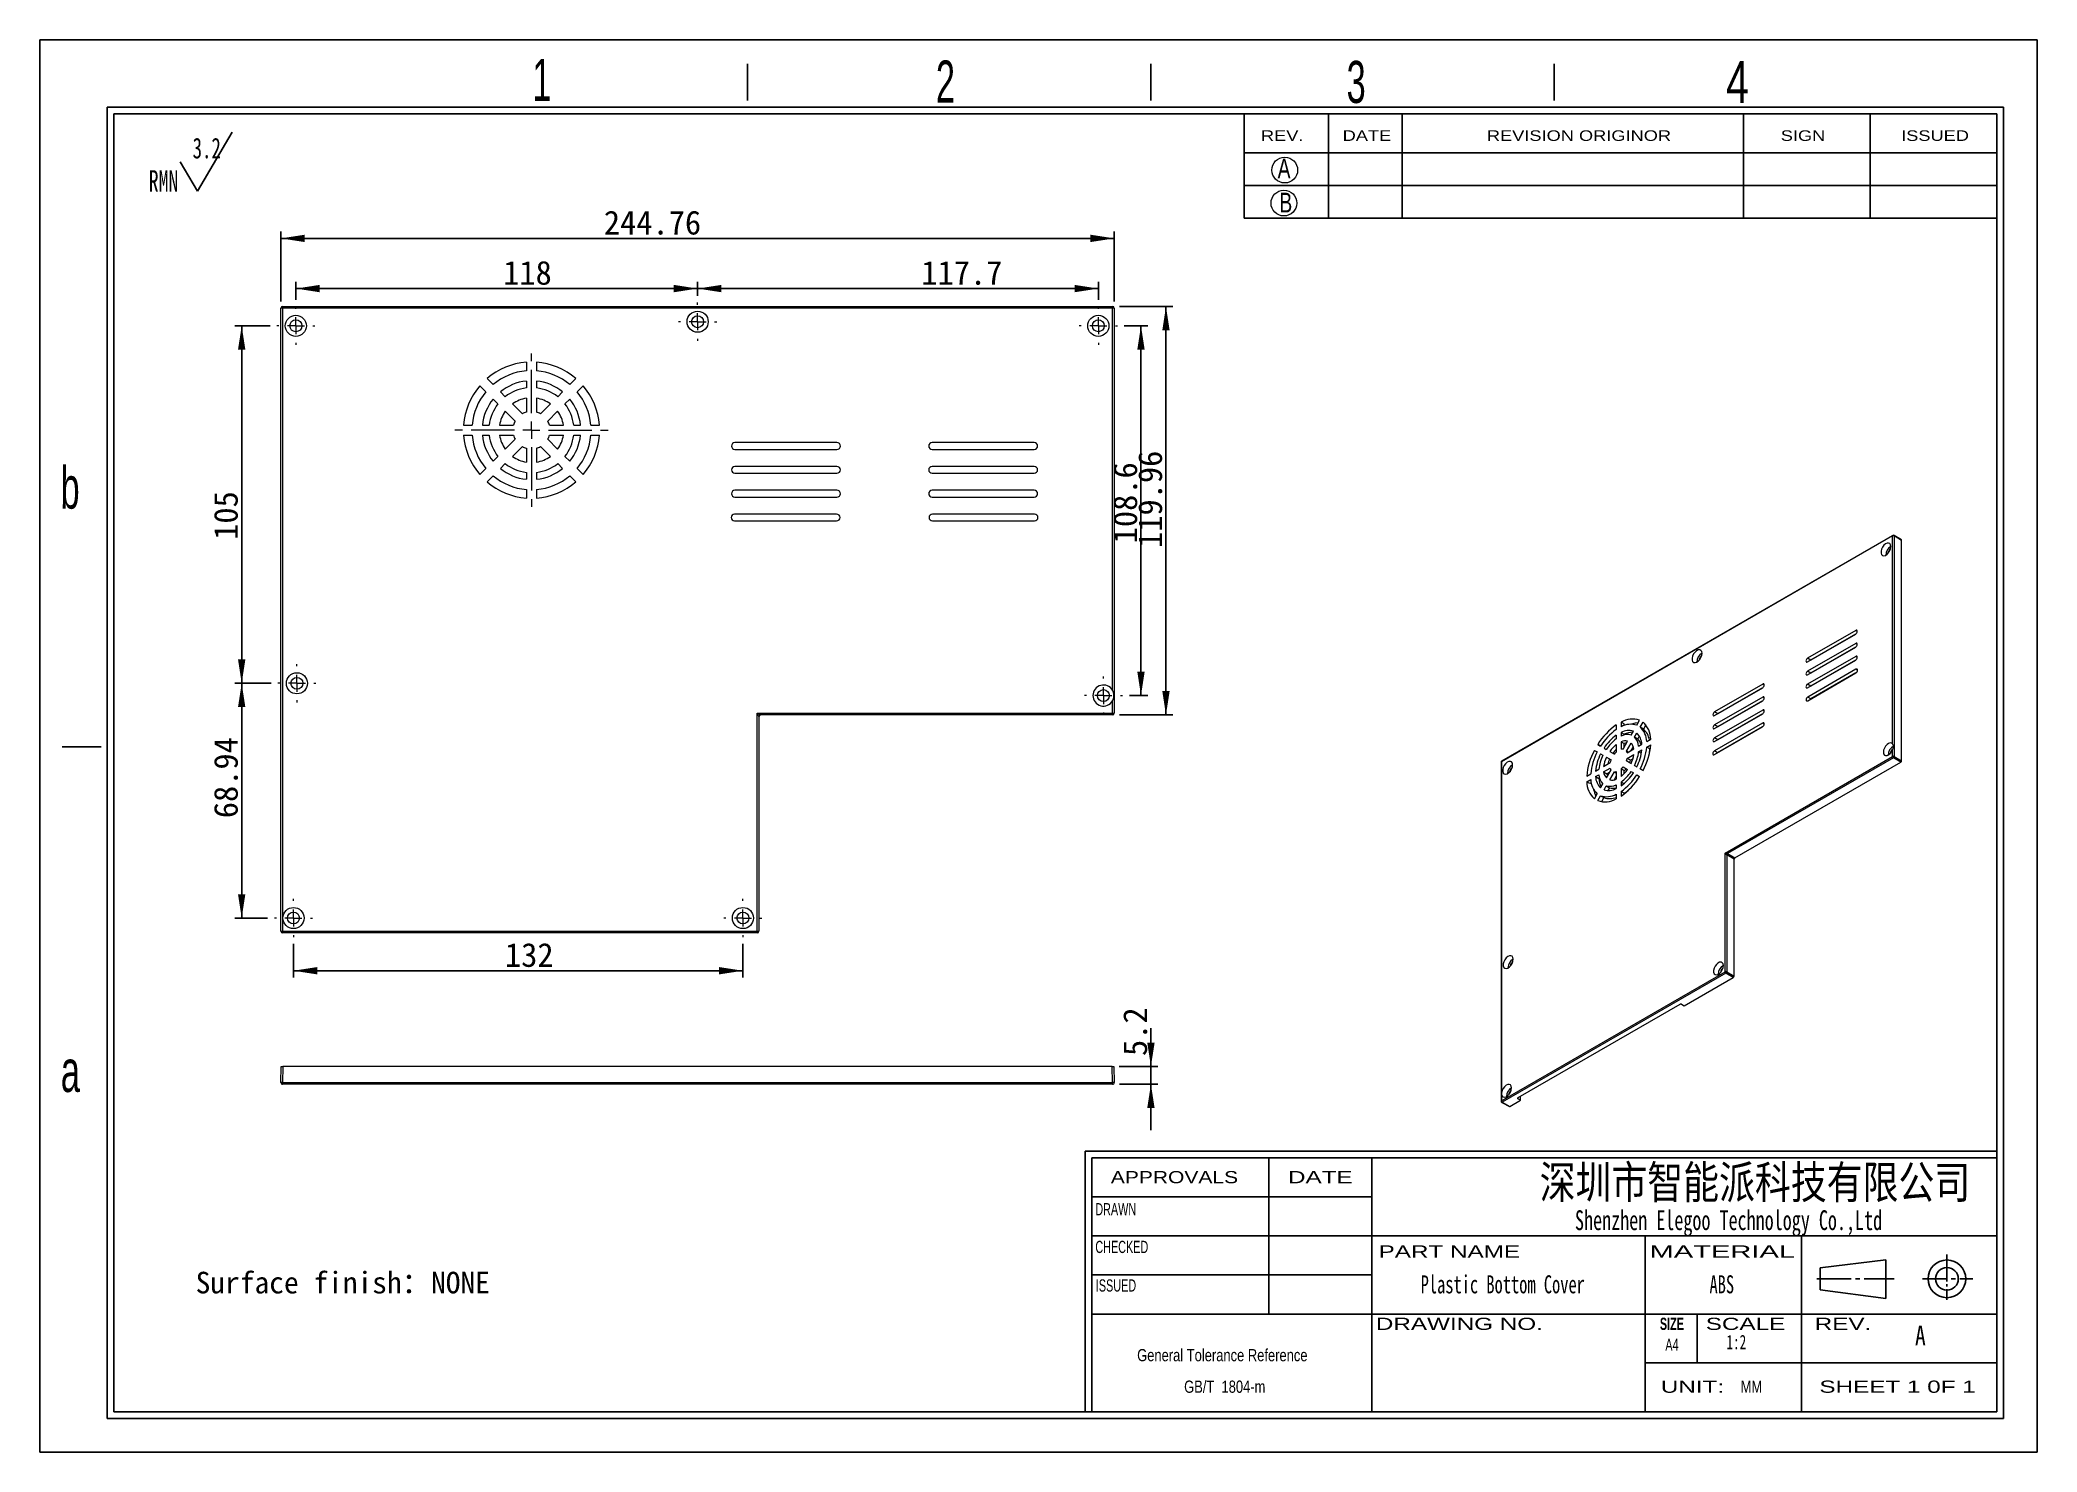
# Model space of a CAD drawing. Header units: millimetres. Extents: x 2 to 295, y 1 to 209.
import ezdxf

# ---------------------------------------------------------------- set-up
doc = ezdxf.new("R2010")
doc.units = ezdxf.units.MM
doc.linetypes.add('CENTER', pattern=[10.16, 6.35, -1.27, 1.27, -1.27])
doc.layers.add('DIM', color=5, linetype='Continuous')
doc.layers.add('SLD-0', color=179, linetype='Continuous')
doc.layers.add('中心线', color=1, linetype='CENTER', lineweight=15)
doc.styles.add('SLDTEXTSTYLE0', font='SIMSUN.TTC', dxfattribs={"width": 0.67})
doc.styles.add('SLDTEXTSTYLE1', font='SIMSUN.TTC', dxfattribs={"width": 0.67})
doc.styles.add('SLDTEXTSTYLE10', font='SIMSUN.TTC', dxfattribs={"width": 0.8, "bigfont": 'bigfont'})
doc.styles.add('SLDTEXTSTYLE11', font='SIMSUN.TTC', dxfattribs={"width": 0.8})
doc.styles.add('SLDTEXTSTYLE12', font='SIMKAI.TTF', dxfattribs={"width": 0.67})
doc.styles.add('SLDTEXTSTYLE13', font='ARIAL.TTF', dxfattribs={"width": 1.7064})
doc.styles.add('SLDTEXTSTYLE14', font='SIMSUN.TTC')
doc.styles.add('SLDTEXTSTYLE2', font='SIMSUN.TTC', dxfattribs={"bigfont": 'bigfont'})
doc.styles.add('SLDTEXTSTYLE3', font='ARIAL.TTF', dxfattribs={"width": 0.63516})
doc.styles.add('SLDTEXTSTYLE4', font='GOTHIC.TTF', dxfattribs={"width": 0.7304})
doc.styles.add('SLDTEXTSTYLE5', font='GOTHIC.TTF', dxfattribs={"width": 0.61171})
doc.styles.add('SLDTEXTSTYLE6', font='ARIALBD.TTF', dxfattribs={"width": 0.63516})
doc.styles.add('SLDTEXTSTYLE7', font='ARIAL.TTF', dxfattribs={"width": 1.422})
doc.styles.add('SLDTEXTSTYLE8', font='ARIAL.TTF', dxfattribs={"width": 0.7584})
doc.styles.add('SLDTEXTSTYLE9', font='ARIAL.TTF', dxfattribs={"width": 1.2324})
doc.dimstyles.new('SLDDIMSTYLE0', dxfattribs={"dimtxt": 3.5, "dimasz": 3.5, "dimexe": 0, "dimexo": 0.0625, "dimgap": 0.875, "dimtad": 2, "dimlfac": 2, "dimrnd": 1e-09, "dimzin": 12, "dimdsep": 46, "dimtxsty": 'SLDTEXTSTYLE0', "dimsah": 1, "dimcen": 0.09, "dimadec": 0, "dimazin": 3, "dimtfac": 1, "dimtofl": 0, "dimtmove": 0, "dimatfit": 3, "dimfxl": 0, "dimfrac": 2, "dimtolj": 1, "dimtzin": 12, "dimarcsym": 0})
doc.dimstyles.new('SLDDIMSTYLE1', dxfattribs={"dimtxt": 3.5, "dimasz": 3.5, "dimexe": 0, "dimexo": 0.0625, "dimgap": 0.875, "dimtad": 2, "dimlfac": 2, "dimrnd": 1e-09, "dimzin": 12, "dimdsep": 46, "dimtxsty": 'SLDTEXTSTYLE0', "dimsah": 1, "dimcen": 0.09, "dimadec": 0, "dimazin": 3, "dimtfac": 1, "dimtmove": 0, "dimatfit": 0, "dimfxl": 0, "dimfrac": 2, "dimtolj": 1, "dimtzin": 12, "dimarcsym": 0})

msp = doc.modelspace()

# ---------------------------------------------------------------- texts
at = {"color": 7, "linetype": 'Continuous', "lineweight": 0, "attachment_point": 1}
for s, insert, char_height, style in [('Surface finish\\M+18146NONE', (24.6884, 27.768), 3.175, 'SLDTEXTSTYLE2'), ('Plastic Bottom Cover', (204.5826, 27.2512), 2.645833, 'SLDTEXTSTYLE1'), ('ABS', (247.0012, 27.2512), 2.64583, 'SLDTEXTSTYLE1'), ('1:2', (249.4964, 18.5118), 2.11667, 'SLDTEXTSTYLE0')]:
    msp.add_mtext(s, dxfattribs=dict(at, insert=insert, char_height=char_height, style=style))
at = {"layer": 'SLD-0'}
for s, insert, char_height, attachment_point, style in [('1', (74.111, 205.8988), 6.172, 1, 'SLDTEXTSTYLE5'), ('2', (133.3881, 205.6552), 6.172, 1, 'SLDTEXTSTYLE5'), ('3', (193.7066, 205.5931), 6.172, 1, 'SLDTEXTSTYLE5'), ('4', (249.4405, 205.5869), 6.172, 1, 'SLDTEXTSTYLE4'), ('A', (183.5778, 191.2522), 2.9034, 1, 'SLDTEXTSTYLE4'), ('B', (183.8319, 186.2372), 2.9034, 1, 'SLDTEXTSTYLE4'), ('b', (4.8346, 146.0194), 6.172, 1, 'SLDTEXTSTYLE5'), ('a', (4.8798, 60.3511), 6.172, 1, 'SLDTEXTSTYLE5'), ('\\M+1905B圳\\M+18E73\\M+19271\\M+1945C\\M+19468\\M+189C8\\M+18B5A\\M+1974C\\M+18CC0\\M+18CF6\\M+18E69', (253.6756, 43.3374), 4.82808, 2, 'SLDTEXTSTYLE10'), ('A', (277.1784, 19.8537), 2.9104, 1, 'SLDTEXTSTYLE11')]:
    msp.add_mtext(s, dxfattribs=dict(at, insert=insert, char_height=char_height, attachment_point=attachment_point, style=style))
at = {"layer": 'SLD-0', "color": 179}
for s, insert, char_height, attachment_point, style in [('REV.', (181.1288, 195.4001), 1.55363, 1, 'SLDTEXTSTYLE9'), ('DATE', (193.1265, 195.4001), 1.55363, 1, 'SLDTEXTSTYLE9'), ('REVISION ORIGINOR', (214.3082, 195.4001), 1.553633, 1, 'SLDTEXTSTYLE9'), ('SIGN', (257.4664, 195.4001), 1.55363, 1, 'SLDTEXTSTYLE9'), ('ISSUED', (275.1481, 195.4001), 1.55363, 1, 'SLDTEXTSTYLE9'), ('APPROVALS', (168.4266, 42.5627), 1.79265, 2, 'SLDTEXTSTYLE9'), ('DATE', (189.8496, 42.5627), 1.79265, 2, 'SLDTEXTSTYLE7'), ('DRAWN', (159.8036, 37.8529), 1.79265, 2, 'SLDTEXTSTYLE3'), ('Shenzhen Elegoo Technology Co.,Ltd', (249.7983, 36.7996), 2.910417, 2, 'SLDTEXTSTYLE12'), ('CHECKED', (160.6957, 32.3147), 1.79265, 2, 'SLDTEXTSTYLE3'), ('PART NAME', (208.7939, 31.6454), 1.79265, 2, 'SLDTEXTSTYLE7'), ('MATERIAL', (248.8802, 31.6454), 1.79265, 2, 'SLDTEXTSTYLE13'), ('ISSUED', (159.837, 26.6544), 1.79265, 2, 'SLDTEXTSTYLE3'), ('DRAWING NO.', (210.268, 21.0216), 1.792654, 2, 'SLDTEXTSTYLE7'), ('SIZE', (241.4789, 21.0216), 1.79265, 2, 'SLDTEXTSTYLE6'), ('SCALE', (252.2889, 21.0216), 1.79265, 2, 'SLDTEXTSTYLE7'), ('REV.', (266.6102, 21.0216), 1.79265, 2, 'SLDTEXTSTYLE7'), ('A4', (241.4898, 17.9531), 1.79265, 2, 'SLDTEXTSTYLE3'), ('UNIT:', (244.4987, 11.7907), 1.79265, 2, 'SLDTEXTSTYLE7'), ('MM', (253.1609, 11.7907), 1.79265, 2, 'SLDTEXTSTYLE8'), ('SHEET 1 0F 1', (274.62, 11.7907), 1.792654, 2, 'SLDTEXTSTYLE7')]:
    msp.add_mtext(s, dxfattribs=dict(at, insert=insert, char_height=char_height, attachment_point=attachment_point, style=style))

# ---------------------------------------------------------------- blocks, each defined once
blk = doc.blocks.new('SW_NOTE_0')
at = {"layer": 'SLD-0', "color": 0}
for q in [(12.27, 9.26), (4.6, 4.92)]:
    blk.add_line((7.16, 0.59), q, dxfattribs=at)
at = {"layer": 'SLD-0', "color": 0, "attachment_point": 1, "style": 'SLDTEXTSTYLE0'}
for s, insert, char_height in [('3.2', (6.44, 8.45), 3.032), ('RMN', (0, 3.69), 3.175)]:
    blk.add_mtext(s, dxfattribs=dict(at, insert=insert, char_height=char_height))
blk = doc.blocks.new('SW_NOTE_1')
at = {"layer": 'SLD-0', "color": 0, "char_height": 1.7927, "attachment_point": 2, "style": 'SLDTEXTSTYLE8'}
for s, insert in [('General Tolerance Reference ', (13.02, 2.31)), (' GB/T  1804-m', (13.11, -2.32))]:
    blk.add_mtext(s, dxfattribs=dict(at, insert=insert))
blk = doc.blocks.new('_D')
at = {"layer": 'DIM'}
for p, q in [((37.21, 170.28), (37.21, 180.53)), ((159.59, 179.53), (37.21, 179.53)), ((159.59, 170.28), (159.59, 180.53))]:
    blk.add_line(p, q, dxfattribs=at)
for points in [[(37.21, 179.53), (40.71, 178.99), (40.71, 180.07)], [(159.59, 179.53), (156.09, 180.07), (156.09, 178.99)]]:
    blk.add_solid(points, dxfattribs=at)
at = {"layer": 'DIM', "insert": (84.63, 183.6), "char_height": 3.5, "attachment_point": 1, "style": 'SLDTEXTSTYLE14'}
blk.add_mtext('244.76', dxfattribs=at)
blk = doc.blocks.new('_D_1')
at = {"layer": 'DIM'}
for p, q in [((160.34, 169.53), (168.18, 169.53)), ((167.18, 169.53), (167.18, 109.55)), ((160.34, 109.55), (168.18, 109.55))]:
    blk.add_line(p, q, dxfattribs=at)
for points in [[(167.18, 169.53), (166.64, 166.03), (167.72, 166.03)], [(167.18, 109.55), (167.72, 113.05), (166.64, 113.05)]]:
    blk.add_solid(points, dxfattribs=at)
at = {"layer": 'DIM', "insert": (163.1, 134.07), "char_height": 3.5, "attachment_point": 1, "rotation": 90, "style": 'SLDTEXTSTYLE14'}
blk.add_mtext('119.96', dxfattribs=at)
blk = doc.blocks.new('_D_2')
at = {"layer": 'DIM'}
for p, q in [((39.4, 170.49), (39.4, 173.16)), ((98.4, 171.09), (98.4, 173.16)), ((39.4, 172.16), (98.4, 172.16))]:
    blk.add_line(p, q, dxfattribs=at)
for points in [[(39.4, 172.16), (42.9, 171.62), (42.9, 172.7)], [(98.4, 172.16), (94.9, 172.7), (94.9, 171.62)]]:
    blk.add_solid(points, dxfattribs=at)
at = {"layer": 'DIM', "insert": (69.84, 176.23), "char_height": 3.5, "attachment_point": 1, "style": 'SLDTEXTSTYLE14'}
blk.add_mtext('118', dxfattribs=at)
blk = doc.blocks.new('_D_3')
at = {"layer": 'DIM'}
for p, q in [((98.4, 171.09), (98.4, 173.16)), ((157.25, 170.49), (157.25, 173.16)), ((98.4, 172.16), (157.25, 172.16))]:
    blk.add_line(p, q, dxfattribs=at)
for points in [[(98.4, 172.16), (101.9, 171.62), (101.9, 172.7)], [(157.25, 172.16), (153.75, 172.7), (153.75, 171.62)]]:
    blk.add_solid(points, dxfattribs=at)
at = {"layer": 'DIM', "insert": (131.25, 176.23), "char_height": 3.5, "attachment_point": 1, "style": 'SLDTEXTSTYLE14'}
blk.add_mtext('117.7', dxfattribs=at)
blk = doc.blocks.new('_D_4')
at = {"layer": 'DIM'}
for p, q in [((161.05, 166.69), (164.51, 166.69)), ((163.51, 166.69), (163.51, 112.39)), ((161.8, 112.39), (164.51, 112.39))]:
    blk.add_line(p, q, dxfattribs=at)
for points in [[(163.51, 166.69), (162.97, 163.19), (164.05, 163.19)], [(163.51, 112.39), (164.05, 115.89), (162.97, 115.89)]]:
    blk.add_solid(points, dxfattribs=at)
at = {"layer": 'DIM', "insert": (159.44, 134.75), "char_height": 3.5, "attachment_point": 1, "rotation": 90, "style": 'SLDTEXTSTYLE14'}
blk.add_mtext('108.6', dxfattribs=at)
blk = doc.blocks.new('_D_5')
at = {"layer": 'DIM'}
for p, q in [((39.05, 75.92), (39.05, 70.98)), ((105.05, 75.92), (105.05, 70.98)), ((39.05, 71.98), (105.05, 71.98))]:
    blk.add_line(p, q, dxfattribs=at)
for points in [[(39.05, 71.98), (42.55, 71.44), (42.55, 72.52)], [(105.05, 71.98), (101.55, 72.52), (101.55, 71.44)]]:
    blk.add_solid(points, dxfattribs=at)
at = {"layer": 'DIM', "insert": (70.1, 76.05), "char_height": 3.5, "attachment_point": 1, "style": 'SLDTEXTSTYLE14'}
blk.add_mtext('132', dxfattribs=at)
blk = doc.blocks.new('_D_6')
at = {"layer": 'DIM'}
for p, q in [((35.6, 166.69), (30.44, 166.69)), ((31.44, 166.69), (31.44, 114.19)), ((35.75, 114.19), (30.44, 114.19))]:
    blk.add_line(p, q, dxfattribs=at)
for points in [[(31.44, 166.69), (30.9, 163.19), (31.98, 163.19)], [(31.44, 114.19), (31.98, 117.69), (30.9, 117.69)]]:
    blk.add_solid(points, dxfattribs=at)
at = {"layer": 'DIM', "insert": (27.36, 135.26), "char_height": 3.5, "attachment_point": 1, "rotation": 90, "style": 'SLDTEXTSTYLE14'}
blk.add_mtext('105', dxfattribs=at)
blk = doc.blocks.new('_D_7')
at = {"layer": 'DIM'}
for p, q in [((35.75, 114.19), (30.44, 114.19)), ((31.44, 114.19), (31.44, 79.72)), ((35.25, 79.72), (30.44, 79.72))]:
    blk.add_line(p, q, dxfattribs=at)
for points in [[(31.44, 114.19), (30.9, 110.69), (31.98, 110.69)], [(31.44, 79.72), (31.98, 83.22), (30.9, 83.22)]]:
    blk.add_solid(points, dxfattribs=at)
at = {"layer": 'DIM', "insert": (27.36, 94.38), "char_height": 3.5, "attachment_point": 1, "rotation": 90, "style": 'SLDTEXTSTYLE14'}
blk.add_mtext('68.94', dxfattribs=at)
blk = doc.blocks.new('SW_CENTERMARKSYMBOL_0')
at = {"layer": '中心线', "color": 0}
for p, q in [((0, 2.5), (0, 11.25)), ((-2.5, 0), (-11.25, 0)), ((0, 0), (-1.25, 0)), ((0, 0), (0, 1.25)), ((0, 0), (0, -1.25)), ((0, 0), (1.25, 0)), ((2.5, 0), (11.25, 0)), ((0, -2.5), (0, -11.25))]:
    blk.add_line(p, q, dxfattribs=at)
blk = doc.blocks.new('SW_CENTERMARKSYMBOL_1')
at = {"layer": '中心线', "color": 0}
for p, q in [((-2.5, 0), (-2.8, 0)), ((0, 0), (-1.25, 0)), ((0, 2.5), (0, 2.8)), ((0, 0), (0, 1.25)), ((0, 0), (0, -1.25)), ((0, 0), (1.25, 0)), ((2.5, 0), (2.8, 0)), ((0, -2.5), (0, -2.8))]:
    blk.add_line(p, q, dxfattribs=at)
blk = doc.blocks.new('SW_CENTERMARKSYMBOL_2')
at = {"layer": '中心线', "color": 0}
for p, q in [((-2.5, 0), (-2.8, 0)), ((0, 0), (-1.25, 0)), ((0, 2.5), (0, 2.8)), ((0, 0), (0, 1.25)), ((0, 0), (0, -1.25)), ((0, 0), (1.25, 0)), ((2.5, 0), (2.8, 0)), ((0, -2.5), (0, -2.8))]:
    blk.add_line(p, q, dxfattribs=at)
blk = doc.blocks.new('SW_CENTERMARKSYMBOL_3')
at = {"layer": '中心线', "color": 0}
for p, q in [((-2.5, 0), (-2.8, 0)), ((0, 0), (-1.25, 0)), ((0, 2.5), (0, 2.8)), ((0, 0), (0, 1.25)), ((0, 0), (0, -1.25)), ((0, 0), (1.25, 0)), ((2.5, 0), (2.8, 0)), ((0, -2.5), (0, -2.8))]:
    blk.add_line(p, q, dxfattribs=at)
blk = doc.blocks.new('SW_CENTERMARKSYMBOL_4')
at = {"layer": '中心线', "color": 0}
for p, q in [((-2.5, 0), (-2.8, 0)), ((0, 0), (-1.25, 0)), ((0, 2.5), (0, 2.8)), ((0, 0), (0, 1.25)), ((0, 0), (0, -1.25)), ((0, 0), (1.25, 0)), ((2.5, 0), (2.8, 0)), ((0, -2.5), (0, -2.8))]:
    blk.add_line(p, q, dxfattribs=at)
blk = doc.blocks.new('SW_CENTERMARKSYMBOL_5')
at = {"layer": '中心线', "color": 0}
for p, q in [((-2.5, 0), (-2.8, 0)), ((0, 0), (-1.25, 0)), ((0, 2.5), (0, 2.8)), ((0, 0), (0, 1.25)), ((0, 0), (0, -1.25)), ((0, 0), (1.25, 0)), ((2.5, 0), (2.8, 0)), ((0, -2.5), (0, -2.8))]:
    blk.add_line(p, q, dxfattribs=at)
blk = doc.blocks.new('SW_CENTERMARKSYMBOL_6')
at = {"layer": '中心线', "color": 0}
for p, q in [((-2.5, 0), (-2.8, 0)), ((0, 0), (-1.25, 0)), ((0, 2.5), (0, 2.8)), ((0, 0), (0, 1.25)), ((0, 0), (0, -1.25)), ((0, 0), (1.25, 0)), ((2.5, 0), (2.8, 0)), ((0, -2.5), (0, -2.8))]:
    blk.add_line(p, q, dxfattribs=at)
blk = doc.blocks.new('SW_CENTERMARKSYMBOL_7')
at = {"layer": '中心线', "color": 0}
for p, q in [((-2.5, 0), (-2.8, 0)), ((0, 0), (-1.25, 0)), ((0, 2.5), (0, 2.8)), ((0, 0), (0, 1.25)), ((0, 0), (0, -1.25)), ((0, 0), (1.25, 0)), ((2.5, 0), (2.8, 0)), ((0, -2.5), (0, -2.8))]:
    blk.add_line(p, q, dxfattribs=at)
blk = doc.blocks.new('_D_8')
at = {"layer": 'DIM'}
for p, q in [((164.97, 57.91), (164.97, 63.54)), ((160.3, 57.91), (165.97, 57.91)), ((164.97, 55.31), (164.97, 57.91)), ((160.34, 55.31), (165.97, 55.31)), ((164.97, 55.31), (164.97, 48.58))]:
    blk.add_line(p, q, dxfattribs=at)
for points in [[(164.97, 57.91), (165.51, 61.41), (164.43, 61.41)], [(164.97, 55.31), (164.43, 51.81), (165.51, 51.81)]]:
    blk.add_solid(points, dxfattribs=at)
at = {"layer": 'DIM', "insert": (160.9, 59.46), "char_height": 3.5, "attachment_point": 1, "rotation": 90, "style": 'SLDTEXTSTYLE14'}
blk.add_mtext('5.2', dxfattribs=at)

# ---------------------------------------------------------------- dimensions: what is measured, and where the dimension line sits
at = {"layer": 'DIM'}
for base, p1, p2, picture, middle in [((37.2062, 179.5318), (159.5881, 169.2818), (37.2062, 169.2818), '_D', (88.7135, 179.5318)), ((98.3971, 172.1586), (39.3971, 169.4908), (98.3971, 170.0908), '_D_2', (71.8799, 172.1586)), ((157.2471, 172.1586), (98.3971, 170.0908), (157.2471, 169.4908), '_D_3', (134.6541, 172.1586)), ((105.0471, 71.977), (39.0471, 76.9232), (105.0471, 76.9232), '_D_5', (72.1369, 71.977))]:
    dim = msp.add_linear_dim(base=base, p1=p1, p2=p2, dimstyle='SLDDIMSTYLE0', dxfattribs=at)
    dim.commit()
    dim.dimension.update_dxf_attribs({"geometry": picture, "text_midpoint": middle, "dimtype": 160})
for base, p1, p2, dimstyle, picture, middle in [((167.1775, 109.5499), (159.3381, 169.5318), (159.3381, 109.5499), 'SLDDIMSTYLE0', '_D_1', (167.1775, 138.1524)), ((31.4377, 114.1908), (36.5971, 166.6908), (36.7471, 114.1908), 'SLDDIMSTYLE0', '_D_6', (31.4377, 137.3016)), ((163.5122, 112.3908), (160.0471, 166.6908), (160.7971, 112.3908), 'SLDDIMSTYLE0', '_D_4', (163.5122, 138.1524)), ((31.4377, 79.7232), (36.7471, 114.1908), (36.2471, 79.7232), 'SLDDIMSTYLE0', '_D_7', (31.4377, 97.7802)), ((164.972, 57.9108), (159.3381, 55.3108), (159.2971, 57.9108), 'SLDDIMSTYLE1', '_D_8', (164.972, 61.498))]:
    dim = msp.add_linear_dim(base=base, p1=p1, p2=p2, angle=90, dimstyle=dimstyle, dxfattribs=at)
    dim.commit()
    dim.dimension.update_dxf_attribs({"geometry": picture, "text_midpoint": middle, "dimtype": 160})

# ---------------------------------------------------------------- linework, layer by layer
at = {"color": 7, "linetype": 'Continuous', "lineweight": 15}
for p, q in [((37.4561, 169.2818), (37.2062, 169.2818)), ((37.2062, 77.7848), (37.2062, 169.2818)), ((37.4561, 169.5318), (37.4561, 169.2818)), ((37.4561, 169.5318), (159.3381, 169.5318)), ((37.4561, 169.2818), (37.4561, 77.7848)), ((159.3381, 169.2818), (37.4561, 169.2818)), ((159.3381, 169.2818), (159.3381, 169.5318)), ((159.3381, 113.1682), (159.3381, 169.2818)), ((159.5881, 169.2818), (159.3381, 169.2818)), ((159.5881, 169.2818), (159.5881, 109.7998)), ((73.2471, 161.3377), (73.2471, 160.0836)), ((74.7471, 161.3377), (74.7471, 160.0836)), ((67.4763, 158.9473), (68.363, 158.0606)), ((73.2471, 158.5769), (73.2471, 157.5707)), ((74.7471, 158.5769), (74.7471, 157.5707)), ((79.6312, 158.0606), (80.5179, 158.9473)), ((66.4156, 157.8866), (67.3024, 156.9999)), ((68.3678, 155.9345), (69.0793, 155.223)), ((69.4284, 156.9952), (70.14, 156.2836)), ((73.2471, 156.0562), (73.2471, 154.0116)), ((74.7471, 156.0562), (74.7471, 154.0116)), ((77.8543, 156.2836), (78.5658, 156.9952)), ((78.9149, 155.223), (79.6265, 155.9345)), ((80.6919, 156.9999), (81.5786, 157.8866)), ((70.1502, 154.1521), (71.5959, 152.7063)), ((71.2108, 155.2128), (72.6566, 153.767)), ((75.3376, 153.767), (76.7834, 155.2128)), ((76.3983, 152.7063), (77.8441, 154.1521)), ((64.0253, 152.1158), (65.2793, 152.1158)), ((64.0253, 150.6158), (65.2793, 150.6158)), ((66.786, 152.1158), (67.7923, 152.1158)), ((66.786, 150.6158), (67.7923, 150.6158)), ((69.3067, 152.1158), (71.3514, 152.1158)), ((69.3067, 150.6158), (71.3514, 150.6158)), ((70.1502, 148.5795), (71.5959, 150.0253)), ((76.3983, 150.0253), (77.8441, 148.5795)), ((76.6429, 152.1158), (78.6875, 152.1158)), ((76.6429, 150.6158), (78.6875, 150.6158)), ((80.2019, 152.1158), (81.2082, 152.1158)), ((80.2019, 150.6158), (81.2082, 150.6158)), ((82.7149, 152.1158), (83.9689, 152.1158)), ((82.7149, 150.6158), (83.9689, 150.6158)), ((68.3678, 146.7971), (69.0793, 147.5087)), ((71.2108, 147.5189), (72.6566, 148.9647)), ((73.2471, 148.7201), (73.2471, 146.6754)), ((74.7471, 148.7201), (74.7471, 146.6754)), ((75.3376, 148.9647), (76.7834, 147.5189)), ((78.9149, 147.5087), (79.6265, 146.7971)), ((118.8605, 149.5408), (103.8605, 149.5408)), ((103.8605, 148.5408), (118.8605, 148.5408)), ((147.8337, 149.5408), (132.8337, 149.5408)), ((132.8337, 148.5408), (147.8337, 148.5408)), ((66.4156, 144.845), (67.3024, 145.7317)), ((67.4763, 143.7843), (68.363, 144.6711)), ((69.4284, 145.7365), (70.14, 146.448)), ((73.2471, 145.161), (73.2471, 144.1547)), ((74.7471, 145.161), (74.7471, 144.1547)), ((77.8543, 146.448), (78.5658, 145.7365)), ((79.6312, 144.6711), (80.5179, 143.7843)), ((80.6919, 145.7317), (81.5786, 144.845)), ((118.8605, 146.0408), (103.8605, 146.0408)), ((103.8605, 145.0408), (118.8605, 145.0408)), ((147.8337, 146.0408), (132.8337, 146.0408)), ((132.8337, 145.0408), (147.8337, 145.0408)), ((73.2471, 142.648), (73.2471, 141.394)), ((74.7471, 142.648), (74.7471, 141.394)), ((118.8605, 142.5408), (103.8605, 142.5408)), ((103.8605, 141.5408), (118.8605, 141.5408)), ((147.8337, 142.5408), (132.8337, 142.5408)), ((132.8337, 141.5408), (147.8337, 141.5408)), ((118.8105, 139.0408), (103.8105, 139.0408)), ((103.8105, 138.0408), (118.8105, 138.0408)), ((147.8837, 139.0408), (132.8837, 139.0408)), ((132.8837, 138.0408), (147.8837, 138.0408)), ((273.8984, 135.8363), (216.4427, 102.6678)), ((273.9329, 135.9126), (216.4772, 102.7441)), ((273.8984, 105.2902), (273.8984, 135.8363)), ((275.1895, 135.2388), (274.1039, 135.91)), ((274.1361, 135.8351), (274.1361, 103.4554)), ((275.2226, 135.1633), (274.1361, 135.8351)), ((275.2226, 102.8283), (275.2226, 135.1633)), ((268.4752, 121.9593), (261.4041, 117.8773)), ((261.4041, 117.3329), (268.4752, 121.415)), ((268.4812, 121.4185), (261.8755, 117.6051)), ((268.4752, 120.0541), (261.4041, 115.972)), ((261.4041, 115.4277), (268.4752, 119.5097)), ((268.4752, 118.1488), (261.4041, 114.0667)), ((261.8755, 117.6051), (261.4041, 117.8773)), ((261.4041, 113.5224), (268.4752, 117.6044)), ((261.8755, 117.6051), (261.8695, 117.6016)), ((268.4812, 119.5132), (261.8755, 115.6999)), ((268.4812, 117.608), (261.8755, 113.7946)), ((261.8755, 117.6051), (261.8755, 117.605)), ((261.8755, 115.6999), (261.4041, 115.972)), ((268.4987, 116.2571), (261.4277, 112.1751)), ((261.4277, 111.6307), (268.4987, 115.7128)), ((261.8755, 115.6999), (261.8695, 115.6963)), ((261.8755, 115.6999), (261.8755, 115.6998)), ((268.5047, 115.7163), (261.8991, 111.903)), ((159.3381, 109.7998), (159.3381, 111.6135)), ((254.8171, 114.0746), (247.746, 109.9926)), ((247.746, 109.4482), (254.8171, 113.5303)), ((254.8171, 112.1694), (247.746, 108.0873)), ((247.746, 107.543), (254.8171, 111.625)), ((254.8231, 113.5338), (248.2174, 109.7205)), ((254.8231, 111.6286), (248.2174, 107.8152)), ((261.8755, 113.7946), (261.4041, 114.0667)), ((261.8991, 111.903), (261.4277, 112.1751)), ((261.8755, 113.7946), (261.8695, 113.7911)), ((261.8755, 113.7946), (261.8755, 113.7945)), ((261.8991, 111.903), (261.8931, 111.8994)), ((107.1381, 109.7998), (159.3381, 109.7998)), ((107.1381, 77.7848), (107.1381, 109.7998)), ((107.3881, 109.2999), (107.1381, 109.7998)), ((107.1381, 109.7998), (107.638, 109.5499)), ((107.3881, 109.2999), (107.3881, 77.7848)), ((159.3381, 109.5499), (107.638, 109.5499)), ((159.3381, 109.7998), (159.5881, 109.7998)), ((159.3381, 109.5499), (159.3381, 109.7998)), ((236.3242, 108.0368), (236.7422, 108.7608)), ((254.8171, 110.2641), (247.746, 106.1821)), ((248.2174, 109.7205), (247.746, 109.9926)), ((247.746, 105.6377), (254.8171, 109.7198)), ((248.2174, 109.7205), (248.2114, 109.7169)), ((254.8231, 109.7233), (248.2174, 105.9099)), ((248.2174, 109.7205), (248.2174, 109.7204)), ((233.3147, 108.0833), (233.3147, 107.4007)), ((233.3147, 106.5805), (233.3147, 106.0327)), ((234.0218, 108.4915), (234.0218, 107.8089)), ((234.4932, 108.2194), (234.0218, 108.4915)), ((234.0218, 106.9887), (234.0218, 106.4409)), ((234.0218, 106.9887), (234.4932, 106.7166)), ((234.0218, 105.6165), (234.0218, 104.5035)), ((234.0218, 105.6165), (234.4932, 105.3444)), ((234.3002, 104.5311), (234.9817, 105.7115)), ((234.4932, 108.0023), (234.4932, 108.2194)), ((234.4932, 106.6016), (234.4932, 106.7166)), ((235.4865, 106.5859), (235.822, 107.1669)), ((235.9865, 106.2972), (236.322, 106.8781)), ((236.4579, 106.025), (235.9865, 106.2972)), ((236.6961, 106.4376), (236.4579, 106.025)), ((236.8242, 107.748), (237.2422, 108.472)), ((237.2956, 107.4759), (236.8242, 107.748)), ((237.644, 108.0793), (237.2956, 107.4759)), ((237.7779, 105.6399), (238.369, 105.9811)), ((254.7935, 108.3453), (247.7224, 104.2632)), ((247.7224, 103.7189), (254.7935, 107.8009)), ((248.2174, 107.8152), (247.746, 108.0873)), ((248.2174, 105.9099), (247.746, 106.1821)), ((254.7995, 107.8045), (248.1938, 103.9911)), ((248.2174, 107.8152), (248.2114, 107.8117)), ((248.2174, 105.9099), (248.2114, 105.9064)), ((248.2174, 107.8152), (248.2174, 107.8151)), ((248.2174, 105.9099), (248.2174, 105.9099)), ((216.4427, 102.6678), (216.4427, 52.8605)), ((230.0943, 104.3456), (230.5123, 104.1043)), ((230.5943, 105.2117), (231.0123, 104.9703)), ((231.0124, 104.9703), (230.5943, 105.2117)), ((231.0146, 103.8142), (231.35, 103.6205)), ((231.5146, 104.6803), (231.85, 104.4866)), ((231.5146, 104.6803), (231.85, 104.4866)), ((231.8548, 103.329), (232.5363, 102.9354)), ((232.3548, 104.195), (233.0363, 103.8015)), ((232.3548, 104.195), (232.8262, 103.9229)), ((233.0364, 103.8015), (232.8262, 103.9229)), ((233.3147, 105.2083), (233.3147, 104.0953)), ((234.4932, 104.8654), (234.4932, 105.3444)), ((234.8002, 104.2423), (235.4817, 105.4228)), ((235.0786, 104.0816), (234.8002, 104.2423)), ((234.8002, 102.7829), (235.4817, 102.3893)), ((235.2716, 102.5108), (234.8002, 102.7829)), ((234.9155, 103.9874), (235.8793, 104.5439)), ((234.9155, 103.1709), (235.8793, 103.7273)), ((235.3869, 102.8988), (234.9155, 103.1709)), ((235.7499, 103.1084), (235.3869, 102.8988)), ((235.7991, 104.8838), (235.4645, 104.3044)), ((236.5932, 104.956), (237.0676, 105.2298)), ((236.5932, 104.1395), (237.0676, 104.4133)), ((237.0002, 103.9045), (236.5932, 104.1395)), ((237.7779, 104.8233), (238.369, 105.1646)), ((238.2493, 104.5512), (237.7779, 104.8233)), ((238.3096, 104.586), (238.2493, 104.5512)), ((248.1938, 103.9911), (247.7224, 104.2632)), ((248.1938, 103.9911), (248.1878, 103.9875)), ((248.2174, 104.0047), (248.2174, 104.0046)), ((249.2911, 89.2511), (273.8984, 103.4566)), ((274.0183, 103.2514), (249.6466, 89.1819)), ((273.8984, 103.4566), (273.8984, 104.4439)), ((275.1047, 102.6242), (274.0183, 103.2514)), ((274.1361, 103.4554), (275.2226, 102.8283)), ((216.3939, 102.5998), (216.3939, 52.7924)), ((228.9675, 100.5537), (229.5586, 100.895)), ((228.9675, 99.7372), (229.5586, 100.0785)), ((229.4389, 99.4651), (228.9675, 99.7372)), ((230.2689, 101.305), (230.7433, 101.5789)), ((230.2689, 100.4885), (230.7433, 100.7623)), ((230.2689, 100.4885), (230.7403, 100.2164)), ((230.8398, 100.2738), (230.7403, 100.2164)), ((231.4572, 101.991), (232.421, 102.5474)), ((231.4572, 101.1745), (232.421, 101.7309)), ((231.4572, 101.1745), (231.9286, 100.9023)), ((231.8548, 100.2955), (232.5363, 101.476)), ((232.3434, 101.1418), (231.9286, 100.9023)), ((232.3548, 100.0068), (233.0363, 101.1873)), ((233.3147, 100.5808), (232.9802, 100.0013)), ((233.0363, 101.1873), (233.3147, 101.0266)), ((233.3147, 101.2148), (233.3147, 100.1018)), ((234.0218, 101.623), (234.0218, 100.51)), ((234.4932, 101.3509), (234.0218, 101.623)), ((234.3002, 101.9169), (234.9817, 101.5233)), ((234.4932, 100.9316), (234.4932, 101.3509)), ((235.4818, 102.3894), (235.2716, 102.5108)), ((235.4865, 101.2318), (235.822, 101.0381)), ((235.9865, 102.0978), (236.322, 101.9041)), ((236.322, 101.9041), (235.9865, 102.0978)), ((236.3242, 100.748), (236.7422, 100.5067)), ((236.8242, 101.6141), (237.2422, 101.3727)), ((237.2422, 101.3727), (236.8242, 101.6141)), ((250.7331, 88.5547), (275.1047, 102.6242)), ((229.6268, 99.5735), (229.4389, 99.4651)), ((230.0943, 97.2463), (230.5123, 97.9703)), ((230.5943, 96.9576), (231.0123, 97.6816)), ((231.0123, 97.6816), (231.4837, 97.4094)), ((231.0146, 98.8402), (231.35, 99.4212)), ((231.4837, 97.4094), (231.1353, 96.8059)), ((231.5146, 98.5515), (231.85, 99.1324)), ((231.85, 99.1324), (232.3214, 98.8603)), ((232.3214, 98.8603), (232.0831, 98.4476)), ((233.3147, 99.2774), (233.3147, 98.7296)), ((233.3147, 97.9094), (233.3147, 97.2268)), ((234.0218, 99.6856), (234.0218, 99.1378)), ((234.4289, 99.4506), (234.0218, 99.6856)), ((234.0218, 98.3176), (234.0218, 97.635)), ((234.4932, 98.0455), (234.0218, 98.3176)), ((234.4932, 97.9758), (234.4932, 98.0455)), ((249.2911, 71.8234), (249.2911, 89.2511)), ((249.5288, 88.9778), (249.5288, 71.8222)), ((250.6152, 88.3506), (249.5288, 88.9778)), ((249.6466, 89.1819), (250.7331, 88.5547)), ((250.6152, 71.1951), (250.6152, 88.3506)), ((37.2062, 77.7848), (37.4561, 77.7848)), ((37.4561, 77.7848), (107.1381, 77.7848)), ((37.4561, 77.7848), (37.4561, 77.5349)), ((107.1381, 77.5349), (37.4561, 77.5349)), ((107.1381, 77.5349), (107.1381, 77.7848)), ((107.1381, 77.7848), (107.3881, 77.7848)), ((216.4427, 52.8605), (249.2911, 71.8234)), ((249.411, 71.6182), (216.5626, 52.6552)), ((243.2778, 66.8232), (250.4974, 70.991)), ((250.4974, 70.991), (249.411, 71.6182)), ((249.5288, 71.8222), (250.6152, 71.1951)), ((242.6414, 67.044), (218.8608, 53.3158)), ((242.8771, 67.0464), (243.2778, 66.8232)), ((37.2062, 55.5652), (37.2471, 57.9108)), ((37.2471, 57.9108), (37.4971, 57.9108)), ((37.4971, 57.9108), (37.4561, 55.5652)), ((159.2971, 57.9108), (37.4971, 57.9108)), ((159.3381, 55.5652), (159.2971, 57.9108)), ((159.2971, 57.9108), (159.5471, 57.9108)), ((159.5471, 57.9108), (159.5881, 55.5652)), ((37.4561, 55.5652), (37.4561, 55.3108)), ((37.4561, 55.5652), (159.3381, 55.5652)), ((159.3381, 55.3108), (37.4561, 55.3108)), ((159.3381, 55.3108), (159.3381, 55.5652)), ((217.6876, 52.0503), (219.2615, 52.9588)), ((219.2615, 52.9588), (218.8608, 53.1821)), ((219.2269, 53.4437), (219.1547, 53.4854)), ((219.2615, 52.9588), (219.2615, 53.3674)), ((216.4816, 52.6456), (217.6058, 52.0412)), ((216.5626, 52.6552), (217.6876, 52.0503))]:
    msp.add_line(p, q, dxfattribs=at)
at = {"color": 8, "linetype": 'Continuous', "lineweight": 15}
for p, q in [((268.7109, 121.8232), (268.4752, 121.9593)), ((268.7109, 119.918), (268.4752, 120.0541)), ((268.7109, 118.0127), (268.4752, 118.1488)), ((268.7344, 116.1211), (268.4987, 116.2571)), ((255.0528, 113.9386), (254.8171, 114.0746)), ((255.0528, 112.0333), (254.8171, 112.1694)), ((255.0528, 110.1281), (254.8171, 110.2641)), ((255.0292, 108.2092), (254.7935, 108.3453)), ((218.8608, 53.3158), (218.8608, 53.1821)), ((219.2615, 53.3674), (219.1058, 53.4572))]:
    msp.add_line(p, q, dxfattribs=at)
at = {"color": 7, "linetype": 'Continuous', "lineweight": 15, "flags": 128}
for points in [[(273.6434, 134.2786), (273.6038, 134.5297), (273.4893, 134.7079), (273.3123, 134.7939), (273.092, 134.7783), (272.8523, 134.6629), (272.6192, 134.4601), (272.4178, 134.1919), (272.2701, 133.8874), (272.192, 133.5796), (272.192, 133.3019), (272.2701, 133.0843), (272.4178, 132.9504), (272.6192, 132.9147), (272.8523, 132.9811), (273.092, 133.1424), (273.3123, 133.3812), (273.4893, 133.6714), (273.6038, 133.9818), (273.6434, 134.2786)], [(268.4752, 121.415), (268.5654, 121.4877), (268.6418, 121.5909), (268.6929, 121.7087), (268.7109, 121.8232), (268.6929, 121.917), (268.6418, 121.9758), (268.5654, 121.9907), (268.4752, 121.9593)], [(245.9012, 118.59), (245.8616, 118.8412), (245.7471, 119.0193), (245.5702, 119.1053), (245.3499, 119.0897), (245.1102, 118.9743), (244.877, 118.7715), (244.6756, 118.5033), (244.5279, 118.1988), (244.4498, 117.891), (244.4498, 117.6133), (244.5279, 117.3957), (244.6756, 117.2618), (244.877, 117.2261), (245.1102, 117.2925), (245.3499, 117.4538), (245.5702, 117.6926), (245.7471, 117.9828), (245.8616, 118.2932), (245.9012, 118.59)], [(261.4041, 117.8773), (261.3139, 117.8045), (261.2374, 117.7013), (261.1863, 117.5835), (261.1684, 117.469), (261.1863, 117.3752), (261.2374, 117.3164), (261.3139, 117.3016), (261.4041, 117.3329)], [(268.4752, 119.5097), (268.5654, 119.5825), (268.6418, 119.6856), (268.6929, 119.8034), (268.7109, 119.9179), (268.6929, 120.0117), (268.6418, 120.0705), (268.5654, 120.0854), (268.4752, 120.0541)], [(268.4752, 117.6044), (268.5654, 117.6772), (268.6418, 117.7804), (268.6929, 117.8982), (268.7109, 118.0127), (268.6929, 118.1065), (268.6418, 118.1653), (268.5654, 118.1801), (268.4752, 118.1488)], [(261.4041, 115.972), (261.3139, 115.8992), (261.2374, 115.7961), (261.1863, 115.6783), (261.1684, 115.5638), (261.1863, 115.47), (261.2374, 115.4112), (261.3139, 115.3963), (261.4041, 115.4277)], [(268.4987, 115.7128), (268.5889, 115.7856), (268.6654, 115.8887), (268.7165, 116.0065), (268.7344, 116.121), (268.7165, 116.2148), (268.6654, 116.2736), (268.5889, 116.2885), (268.4987, 116.2571)], [(254.8171, 113.5303), (254.9072, 113.6031), (254.9837, 113.7062), (255.0348, 113.824), (255.0528, 113.9385), (255.0348, 114.0323), (254.9837, 114.0911), (254.9072, 114.106), (254.8171, 114.0746)], [(254.8171, 111.625), (254.9072, 111.6978), (254.9837, 111.801), (255.0348, 111.9188), (255.0528, 112.0333), (255.0348, 112.1271), (254.9837, 112.1859), (254.9072, 112.2007), (254.8171, 112.1694)], [(261.4041, 114.0667), (261.3139, 113.994), (261.2374, 113.8908), (261.1863, 113.773), (261.1684, 113.6585), (261.1863, 113.5647), (261.2374, 113.5059), (261.3139, 113.491), (261.4041, 113.5224)], [(261.4277, 112.1751), (261.3375, 112.1023), (261.261, 111.9992), (261.2099, 111.8814), (261.192, 111.7668), (261.2099, 111.673), (261.261, 111.6142), (261.3375, 111.5994), (261.4277, 111.6307)], [(247.746, 109.9926), (247.6558, 109.9198), (247.5793, 109.8167), (247.5282, 109.6989), (247.5103, 109.5844), (247.5282, 109.4906), (247.5793, 109.4318), (247.6558, 109.4169), (247.746, 109.4482)], [(254.8171, 109.7198), (254.9072, 109.7926), (254.9837, 109.8957), (255.0348, 110.0135), (255.0528, 110.128), (255.0348, 110.2218), (254.9837, 110.2806), (254.9072, 110.2955), (254.8171, 110.2641)], [(236.531, 108.3949), (236.0678, 108.333), (235.5293, 108.1843)], [(247.746, 108.0873), (247.6558, 108.0146), (247.5793, 107.9114), (247.5282, 107.7936), (247.5103, 107.6791), (247.5282, 107.5853), (247.5793, 107.5265), (247.6558, 107.5116), (247.746, 107.543)], [(247.746, 106.1821), (247.6558, 106.1093), (247.5793, 106.0062), (247.5282, 105.8884), (247.5103, 105.7738), (247.5282, 105.68), (247.5793, 105.6212), (247.6558, 105.6064), (247.746, 105.6377)], [(254.7935, 107.8009), (254.8837, 107.8737), (254.9601, 107.9768), (255.0112, 108.0946), (255.0292, 108.2091), (255.0112, 108.3029), (254.9601, 108.3618), (254.8837, 108.3766), (254.7935, 108.3453)], [(218.0883, 102.2074), (218.0487, 102.4585), (217.9343, 102.6367), (217.7573, 102.7227), (217.537, 102.7071), (217.2973, 102.5916), (217.0641, 102.3888), (216.8628, 102.1207), (216.715, 101.8162), (216.6369, 101.5084), (216.6369, 101.2306), (216.715, 101.013), (216.8628, 100.8791), (217.0641, 100.8435), (217.2973, 100.9099), (217.537, 101.0712), (217.7573, 101.3099), (217.9343, 101.6002), (218.0487, 101.9106), (218.0883, 102.2074)], [(247.7224, 104.2632), (247.6322, 104.1904), (247.5557, 104.0873), (247.5047, 103.9695), (247.4867, 103.855), (247.5047, 103.7612), (247.5557, 103.7024), (247.6322, 103.6875), (247.7224, 103.7189)], [(273.8984, 105.2902), (273.7472, 105.415), (273.545, 105.443), (273.3132, 105.3713), (273.0765, 105.2074), (272.8599, 104.9688), (272.6864, 104.6807), (272.5743, 104.3737), (272.5356, 104.0803), (272.5743, 103.8316), (272.6864, 103.654), (272.8599, 103.5663), (273.0765, 103.5778), (273.3132, 103.6873), (273.545, 103.8831), (273.7472, 104.1446), (273.8984, 104.4439)], [(218.159, 73.6693), (218.1195, 73.9204), (218.005, 74.0986), (217.828, 74.1846), (217.6077, 74.169), (217.368, 74.0535), (217.1349, 73.8507), (216.9335, 73.5826), (216.7858, 73.2781), (216.7077, 72.9703), (216.7077, 72.6925), (216.7858, 72.4749), (216.9335, 72.341), (217.1349, 72.3053), (217.368, 72.3718), (217.6077, 72.5331), (217.828, 72.7718), (218.005, 73.0621), (218.1195, 73.3725), (218.159, 73.6693)], [(249.036, 72.7314), (248.9964, 72.9825), (248.882, 73.1607), (248.705, 73.2467), (248.4847, 73.2311), (248.245, 73.1156), (248.0119, 72.9128), (247.8105, 72.6447), (247.6628, 72.3402), (247.5847, 72.0324), (247.5847, 71.7546), (247.6628, 71.537), (247.8105, 71.4031), (248.0119, 71.3675), (248.245, 71.4339), (248.4847, 71.5952), (248.705, 71.8339), (248.882, 72.1242), (248.9964, 72.4346), (249.036, 72.7314)], [(217.9233, 54.7704), (217.8838, 55.0215), (217.7693, 55.1997), (217.5923, 55.2857), (217.372, 55.2701), (217.1323, 55.1546), (216.8992, 54.9519), (216.6978, 54.6837), (216.5501, 54.3792), (216.472, 54.0714), (216.472, 53.7937), (216.5501, 53.576), (216.6978, 53.4421), (216.8992, 53.4065), (217.1323, 53.4729), (217.372, 53.6342), (217.5923, 53.8729), (217.7693, 54.1632), (217.8838, 54.4736), (217.9233, 54.7704)]]:
    msp.add_lwpolyline(points, dxfattribs=at)
at = {"color": 7, "linetype": 'Continuous', "lineweight": 15}
for centre, radius in [((39.3971, 166.6908), 1.55), ((39.3971, 166.6908), 0.875), ((98.3971, 167.2908), 1.55), ((98.3971, 167.2908), 0.875), ((157.2471, 166.6908), 1.55), ((157.2471, 166.6908), 0.875), ((39.5471, 114.1908), 1.55), ((39.5471, 114.1908), 0.875), ((157.9971, 112.3908), 0.875), ((39.0471, 79.7232), 1.55), ((39.0471, 79.7232), 0.875), ((105.0471, 79.7232), 1.55), ((105.0471, 79.7232), 0.875)]:
    msp.add_circle(centre, radius, dxfattribs=at)
for centre, radius, start, end in [((37.4561, 169.2818), 0.25, 90, 180), ((159.3381, 169.2818), 0.25, 0, 90), ((73.9971, 151.3658), 10, 94.301222, 130.698778), ((73.9971, 151.3658), 10, 49.301222, 85.698778), ((73.9971, 151.3658), 8.75, 94.9171, 130.0829), ((73.9971, 151.3658), 7.25, 95.937772, 129.062228), ((73.9971, 151.3658), 8.75, 49.9171, 85.0829), ((73.9971, 151.3658), 7.25, 50.937772, 84.062228), ((73.9971, 151.3658), 10, 139.301222, 175.698778), ((73.9971, 151.3658), 8.75, 139.9171, 175.0829), ((73.9971, 151.3658), 7.25, 140.937772, 174.062228), ((73.9971, 151.3658), 6.25, 96.892103, 128.107897), ((73.9971, 151.3658), 4.75, 99.08472, 125.91528), ((73.9971, 151.3658), 6.25, 51.892103, 83.107897), ((73.9971, 151.3658), 4.75, 54.08472, 80.91528), ((73.9971, 151.3658), 7.25, 5.937772, 39.062228), ((73.9971, 151.3658), 8.75, 4.9171, 40.0829), ((73.9971, 151.3658), 10, 4.301222, 40.698778), ((73.9971, 151.3658), 6.25, 141.892103, 173.107897), ((73.9971, 151.3658), 4.75, 144.08472, 170.91528), ((73.9971, 151.3658), 2.75, 150.82662, 164.17338), ((73.9971, 151.3658), 2.75, 105.82662, 119.17338), ((73.9971, 151.3658), 2.75, 60.82662, 74.17338), ((73.9971, 151.3658), 2.75, 15.82662, 29.17338), ((73.9971, 151.3658), 4.75, 9.08472, 35.91528), ((73.9971, 151.3658), 6.25, 6.892103, 38.107897), ((73.9971, 151.3658), 10, 184.301222, 220.698778), ((73.9971, 151.3658), 8.75, 184.9171, 220.0829), ((73.9971, 151.3658), 7.25, 185.937772, 219.062228), ((73.9971, 151.3658), 6.25, 186.892103, 218.107897), ((73.9971, 151.3658), 4.75, 189.08472, 215.91528), ((73.9971, 151.3658), 2.75, 195.82662, 209.17338), ((73.9971, 151.3658), 2.75, 330.82662, 344.17338), ((73.9971, 151.3658), 4.75, 324.08472, 350.91528), ((73.9971, 151.3658), 6.25, 321.892103, 353.107897), ((73.9971, 151.3658), 7.25, 320.937772, 354.062228), ((73.9971, 151.3658), 8.75, 319.9171, 355.0829), ((73.9971, 151.3658), 10, 319.301222, 355.698778), ((73.9971, 151.3658), 4.75, 234.08472, 260.91528), ((73.9971, 151.3658), 2.75, 240.82662, 254.17338), ((73.9971, 151.3658), 2.75, 285.82662, 299.17338), ((73.9971, 151.3658), 4.75, 279.08472, 305.91528), ((103.8605, 149.0408), 0.5, 90, 270), ((118.8605, 149.0408), 0.5, 270, 90), ((132.8337, 149.0408), 0.5, 90, 270), ((147.8337, 149.0408), 0.5, 270, 90), ((73.9971, 151.3658), 10, 229.301222, 265.698778), ((73.9971, 151.3658), 8.75, 229.9171, 265.0829), ((73.9971, 151.3658), 7.25, 230.937772, 264.062228), ((73.9971, 151.3658), 6.25, 231.892103, 263.107897), ((73.9971, 151.3658), 6.25, 276.892103, 308.107897), ((73.9971, 151.3658), 7.25, 275.937772, 309.062228), ((73.9971, 151.3658), 8.75, 274.9171, 310.0829), ((73.9971, 151.3658), 10, 274.301222, 310.698778), ((103.8605, 145.5408), 0.5, 90, 270), ((118.8605, 145.5408), 0.5, 270, 90), ((132.8337, 145.5408), 0.5, 90, 270), ((147.8337, 145.5408), 0.5, 270, 90), ((103.8605, 142.0408), 0.5, 90, 270), ((118.8605, 142.0408), 0.5, 270, 90), ((132.8337, 142.0408), 0.5, 90, 270), ((147.8337, 142.0408), 0.5, 270, 90), ((103.8105, 138.5408), 0.5, 90, 270), ((118.8105, 138.5408), 0.5, 270, 90), ((132.8837, 138.5408), 0.5, 90, 270), ((147.8837, 138.5408), 0.5, 270, 90), ((274.0161, 135.6095), 0.2555, 61.981517, 117.441186), ((274.0162, 135.7682), 0.1667, 58.27094, 119.997312), ((274.4169, 132.9884), 1.5275, 120.442154, 179.563222), ((274.1215, 133.159), 0.9176, 126.12626, 173.879117), ((246.6747, 117.2999), 1.5275, 120.442154, 179.563222), ((246.3794, 117.4704), 0.9176, 126.12626, 173.879117), ((157.9971, 112.3908), 1.55, 30.100249, 329.899751), ((107.6381, 109.2998), 0.2501, 90.020437, 179.979563), ((159.3381, 109.7998), 0.25, 270, 0), ((235.6803, 105.6121), 3.3229, 71.363469, 119.940751), ((238.8581, 100.1076), 9.7129, 124.8004, 148.298663), ((238.2204, 100.4477), 8.5094, 125.204756, 147.894307), ((237.4545, 100.856), 7.0645, 125.873345, 147.225718), ((236.9433, 101.1284), 6.1007, 126.496835, 146.602228), ((235.4354, 105.2718), 2.9043, 72.179303, 119.124918), ((235.141, 104.8633), 2.4021, 73.532771, 117.771449), ((234.9445, 104.5908), 2.0675, 74.799778, 116.504442), ((234.6485, 104.1813), 1.5661, 77.715813, 113.588408), ((235.7113, 104.227), 2.7716, 89.721787, 116.071507), ((234.5291, 104.83), 2.068, 3.492017, 45.189565), ((234.6667, 105.1365), 2.4027, 2.225207, 46.456376), ((235.2012, 104.6941), 1.8305, 15.147068, 46.641624), ((234.8732, 105.5957), 2.905, 0.871945, 47.809638), ((235.0453, 105.9779), 3.3238, 0.056234, 48.625349), ((235.4905, 105.4327), 2.7264, 9.287203, 48.540664), ((216.5605, 102.5998), 0.1667, 119.997312, 180), ((238.6475, 99.7405), 9.7142, 151.701756, 175.198017), ((238.034, 100.1228), 8.5105, 152.106077, 174.793696), ((237.2972, 100.5818), 7.0654, 152.77461, 174.125164), ((236.8055, 100.8884), 6.1015, 153.398046, 173.501728), ((236.0666, 101.3493), 4.6539, 154.824929, 172.074844), ((236.8943, 100.9433), 5.0334, 155.170942, 163.915351), ((236.1747, 101.5377), 4.6533, 127.92384, 145.175222), ((235.0741, 101.9702), 2.7151, 159.175021, 167.724753), ((236.9255, 101.0361), 5.0138, 136.068596, 144.845804), ((235.1409, 102.0866), 2.7148, 132.274302, 140.824761), ((234.2486, 103.6322), 0.9004, 86.715854, 104.588366), ((235.2383, 103.4703), 2.0168, 101.74473, 111.680466), ((234.0472, 103.7482), 0.9006, 15.406112, 33.275471), ((232.2624, 103.7482), 2.7151, 339.175021, 347.724753), ((232.7338, 103.476), 2.7151, 339.175021, 347.724753), ((234.3226, 104.369), 1.5665, 6.407587, 42.273996), ((231.2699, 104.369), 4.6539, 334.824929, 352.074844), ((230.531, 104.83), 6.1015, 333.398046, 353.501728), ((230.0393, 105.1365), 7.0654, 332.77461, 354.125164), ((229.3025, 105.5956), 8.5105, 332.106077, 354.793696), ((228.689, 105.9778), 9.7142, 331.701756, 355.198017), ((231.2378, 105.074), 7.0309, 348.331036, 355.735514), ((274.7587, 103.6386), 1.5156, 118.526022, 179.741176), ((274.473, 103.8051), 0.9154, 125.41834, 173.914945), ((274.0161, 103.2299), 0.2555, 61.981517, 117.441186), ((274.1536, 103.468), 0.2554, 182.554596, 238.022796), ((273.8875, 103.4629), 0.2487, 301.721522, 358.278478), ((218.8619, 100.9172), 1.5275, 120.442154, 179.563222), ((218.5665, 101.0877), 0.9176, 126.12626, 173.879117), ((232.2913, 99.7405), 3.3238, 180.056234, 228.625349), ((232.4633, 100.1227), 2.905, 180.871945, 227.809638), ((232.6698, 100.5818), 2.4027, 182.225207, 226.456376), ((233.5062, 100.4061), 2.7724, 183.925133, 210.270034), ((232.8074, 100.8883), 2.068, 183.492017, 225.189565), ((233.0139, 101.3493), 1.5665, 186.407587, 222.273996), ((233.9247, 101.1941), 2.0173, 188.315409, 198.249286), ((232.688, 101.5371), 1.5661, 257.715813, 293.588408), ((233.2893, 101.9701), 0.9006, 195.406112, 213.275471), ((233.0879, 102.0862), 0.9004, 266.715854, 284.588366), ((232.1956, 103.6318), 2.7148, 312.274302, 320.824761), ((231.1618, 104.1806), 4.6533, 307.92384, 325.175222), ((230.3932, 104.5899), 6.1007, 306.496835, 326.602228), ((229.882, 104.8623), 7.0645, 305.873345, 327.225718), ((229.1161, 105.2706), 8.5094, 305.204756, 327.894307), ((228.4785, 105.6107), 9.7129, 304.8004, 328.298663), ((232.667, 103.3596), 2.7148, 312.274302, 320.824761), ((233.6889, 99.2581), 3.7622, 190.313127, 205.939607), ((231.6562, 100.1063), 3.3229, 251.363469, 299.940751), ((231.9011, 100.4465), 2.9043, 252.179303, 299.124918), ((232.3529, 99.8898), 2.6282, 250.688277, 291.466536), ((232.1955, 100.855), 2.4021, 253.532771, 297.771449), ((232.3921, 101.1276), 2.0675, 254.799778, 296.504442), ((232.8458, 100.6136), 1.8301, 253.347583, 284.845043), ((230.5354, 103.8556), 7.03, 304.262648, 311.674666), ((249.7774, 88.9703), 0.2487, 121.721522, 178.278478), ((37.4561, 77.7848), 0.25, 180, 270), ((107.1381, 77.7848), 0.25, 270, 0), ((218.9326, 72.3791), 1.5275, 120.442154, 179.563222), ((218.6372, 72.5496), 0.9176, 126.12626, 173.879117), ((249.8096, 71.4412), 1.5275, 120.442154, 179.563222), ((249.5142, 71.6117), 0.9176, 126.12626, 173.879117), ((249.4088, 71.5967), 0.2555, 61.981517, 117.441186), ((249.5462, 71.8348), 0.2554, 182.554596, 238.022796), ((249.2802, 71.8297), 0.2487, 301.721522, 358.278478), ((37.4561, 55.5608), 0.25, 179, 270), ((37.3311, 51.9833), 3.5841, 88.001617, 91.998383), ((159.4631, 51.9833), 3.5841, 88.001617, 91.998383), ((159.3381, 55.5608), 0.25, 270, 1), ((216.6979, 52.8719), 0.2554, 182.554596, 238.022796), ((218.6969, 53.4802), 1.5275, 120.442154, 179.563222), ((218.4015, 53.6508), 0.9176, 126.12626, 173.879117), ((219.1792, 53.3761), 0.0827, 353.93638, 54.751439), ((216.5605, 52.7924), 0.1667, 180, 241.734432)]:
    msp.add_arc(centre, radius, start, end, dxfattribs=at)
at = {"color": 8, "linetype": 'Continuous', "lineweight": 15}
for centre, radius, start, end in [((273.9817, 135.8446), 0.0837, 125.629928, 185.682252), ((274.0543, 135.8443), 0.0824, 353.598518, 52.967048), ((216.4771, 102.5916), 0.0837, 114.313361, 174.366498), ((216.5259, 102.6761), 0.0837, 125.629928, 185.682252), ((216.4771, 52.7842), 0.0837, 114.313361, 174.366498), ((216.5137, 52.7215), 0.0823, 247.034806, 306.398087)]:
    msp.add_arc(centre, radius, start, end, dxfattribs=at)
at = {"color": 7, "linetype": 'Continuous', "lineweight": 15}
for centre, major_axis, ratio, start_param, end_param in [((275.1047, 135.0952), (0.0834, 0.1444), 0.57720571, 5.49785822, 6.26573591), ((275.1047, 102.7603), (0.0833, 0.1443), 0.57755743, 3.9270618, 5.49755354), ((249.4089, 89.1831), (0.2634, -0.0321), 0.22767006, 0.47394982, 2.06219943), ((249.4089, 89.1831), (-0.1595, 0.2121), 0.22776245, 1.07946197, 2.66771159), ((250.7331, 88.4186), (0.0833, 0.1443), 0.57755743, 0.78546914, 2.35596088), ((250.4974, 71.1271), (0.0833, 0.1443), 0.57755743, 3.9270618, 5.49755354), ((242.7593, 66.9784), (0.1667, 0.0025), 0.56712456, 0.77697225, 2.34776858), ((218.9786, 53.2501), (0.1667, 0.0025), 0.56712456, 2.34776858, 3.91856491), ((217.6877, 52.1864), (0.0834, 0.1444), 0.57720571, 3.15904205, 3.92675731)]:
    msp.add_ellipse(centre, major_axis=major_axis, ratio=ratio, start_param=start_param, end_param=end_param, dxfattribs=at)
for points in [[(159.3381, 111.6135), (159.4078, 111.7338), (159.4594, 111.8593), (159.5118, 112.055), (159.5249, 112.1208), (159.5426, 112.2552), (159.5472, 112.3247), (159.5469, 112.5307), (159.5286, 112.6649), (159.4587, 112.924), (159.4079, 113.0477), (159.3381, 113.1682)], [(273.8984, 104.4439), (273.9313, 104.5284), (273.9682, 104.6034), (274.0127, 104.7128), (274.0257, 104.7483), (274.0446, 104.8202), (274.0502, 104.8572), (274.0498, 104.9694), (274.0268, 105.0458), (273.9677, 105.1829), (273.9313, 105.2436), (273.8984, 105.2902)]]:
    msp.add_open_spline(points, degree=3, knots=[0, 0, 0, 0, 0.25, 0.25, 0.375, 0.375, 0.5, 0.5, 0.75, 0.75, 1, 1, 1, 1], dxfattribs=at)
at = {"layer": 'SLD-0'}
for p, q in [((1.812, 208.6737), (295.1066, 208.6737)), ((1.812, 1.2938), (1.812, 208.6737)), ((295.1066, 208.6737), (295.1066, 1.2938)), ((12.6748, 7.2189), (12.6748, 197.811)), ((12.6748, 197.811), (289.1814, 197.811)), ((252.0174, 197.811), (252.0174, 182.5137)), ((270.5994, 197.811), (270.5994, 182.5137)), ((289.1814, 197.811), (289.1814, 7.2189)), ((289.1814, 7.2189), (12.6748, 7.2189)), ((295.1066, 1.2938), (1.812, 1.2938))]:
    msp.add_line(p, q, dxfattribs=at)
at = {"layer": 'SLD-0', "color": 6, "linetype": 'Continuous'}
for p, q in [((105.701, 199.786), (105.701, 205.1695)), ((164.9525, 199.786), (164.9525, 205.1695)), ((224.2039, 199.786), (224.2039, 205.1695)), ((11.6873, 6.2314), (11.6873, 198.7985)), ((11.6873, 198.7985), (290.1689, 198.7985)), ((290.1689, 198.7985), (290.1689, 6.2314)), ((10.8046, 104.8527), (5.0681, 104.8527)), ((290.1689, 6.2314), (11.6873, 6.2314))]:
    msp.add_line(p, q, dxfattribs=at)
at = {"layer": 'SLD-0', "color": 179, "linetype": 'Continuous'}
for p, q in [((178.6588, 197.811), (178.6588, 182.5137)), ((191.0502, 197.811), (191.0502, 182.5137)), ((201.8863, 197.811), (201.8863, 182.5137)), ((178.6588, 192.0745), (289.1814, 192.0745)), ((178.6588, 187.2941), (289.1814, 187.2941)), ((178.6588, 182.5137), (289.1814, 182.5137)), ((289.1814, 45.4622), (155.3299, 45.4622)), ((155.3299, 45.4622), (155.3299, 7.2189)), ((289.1814, 44.5061), (156.286, 44.5061)), ((156.286, 44.5061), (156.286, 7.2189)), ((182.2808, 44.5061), (182.2808, 21.5602)), ((197.3975, 44.5061), (197.3975, 7.2189)), ((197.3975, 38.7696), (156.286, 38.7696)), ((289.1814, 33.0331), (156.286, 33.0331)), ((237.553, 33.0331), (237.553, 7.2189)), ((260.499, 7.2189), (260.499, 33.0331)), ((263.2552, 28.3538), (272.8879, 29.5382)), ((272.8879, 23.8461), (272.8879, 29.5382)), ((281.8693, 26.3495), (281.8693, 30.3163)), ((197.3975, 27.2966), (156.286, 27.2966)), ((262.7856, 26.7328), (267.8301, 26.7328)), ((263.2552, 25.1064), (263.2552, 28.3538)), ((268.4607, 26.7328), (269.0912, 26.7328)), ((269.7218, 26.7328), (274.1357, 26.7328)), ((281.8693, 26.7328), (278.2684, 26.7328)), ((282.4999, 26.7328), (283.1304, 26.7328)), ((283.761, 26.7328), (285.6527, 26.7328)), ((263.2552, 25.1064), (272.8879, 23.8461)), ((281.8693, 25.9663), (281.8693, 25.5831)), ((281.8693, 25.1998), (281.8693, 23.6668)), ((289.1814, 21.5602), (156.286, 21.5602)), ((245.2016, 21.5602), (245.2016, 14.3895)), ((237.553, 14.3895), (289.1814, 14.3895))]:
    msp.add_line(p, q, dxfattribs=at)
at = {"layer": 'SLD-0', "lineweight": 0}
for centre in [(184.6221, 189.5636), (184.4994, 184.7149)]:
    msp.add_circle(centre, 1.8944, dxfattribs=at)
at = {"layer": 'SLD-0', "color": 179, "linetype": 'Continuous'}
for radius in [2.7714, 1.669]:
    msp.add_circle((281.8693, 26.7328), radius, dxfattribs=at)

# ---------------------------------------------------------------- block references
at = {"layer": 'SLD-0'}
msp.add_blockref('SW_NOTE_0', (17.795, 185.8578), dxfattribs=at)
at = {"layer": 'SLD-0', "color": 179}
msp.add_blockref('SW_NOTE_1', (162.4379, 14.1109), dxfattribs=at)
at = {"layer": '中心线'}
for name, p in [('SW_CENTERMARKSYMBOL_3', (39.3971, 166.6908)), ('SW_CENTERMARKSYMBOL_2', (98.3971, 167.2908)), ('SW_CENTERMARKSYMBOL_1', (157.2471, 166.6908)), ('SW_CENTERMARKSYMBOL_0', (73.9971, 151.3658)), ('SW_CENTERMARKSYMBOL_5', (39.5471, 114.1908)), ('SW_CENTERMARKSYMBOL_7', (157.9971, 112.3908)), ('SW_CENTERMARKSYMBOL_4', (39.0471, 79.7232)), ('SW_CENTERMARKSYMBOL_6', (105.0471, 79.7232))]:
    msp.add_blockref(name, p, dxfattribs=at)

msp.set_redraw_order([(e.dxf.handle, doc.entitydb.next_handle()) for e in msp.query("TEXT MTEXT ATTDEF DIMENSION ARC_DIMENSION")])  # texts and dimensions are drawn at this point

doc.saveas('drawing.dxf')
